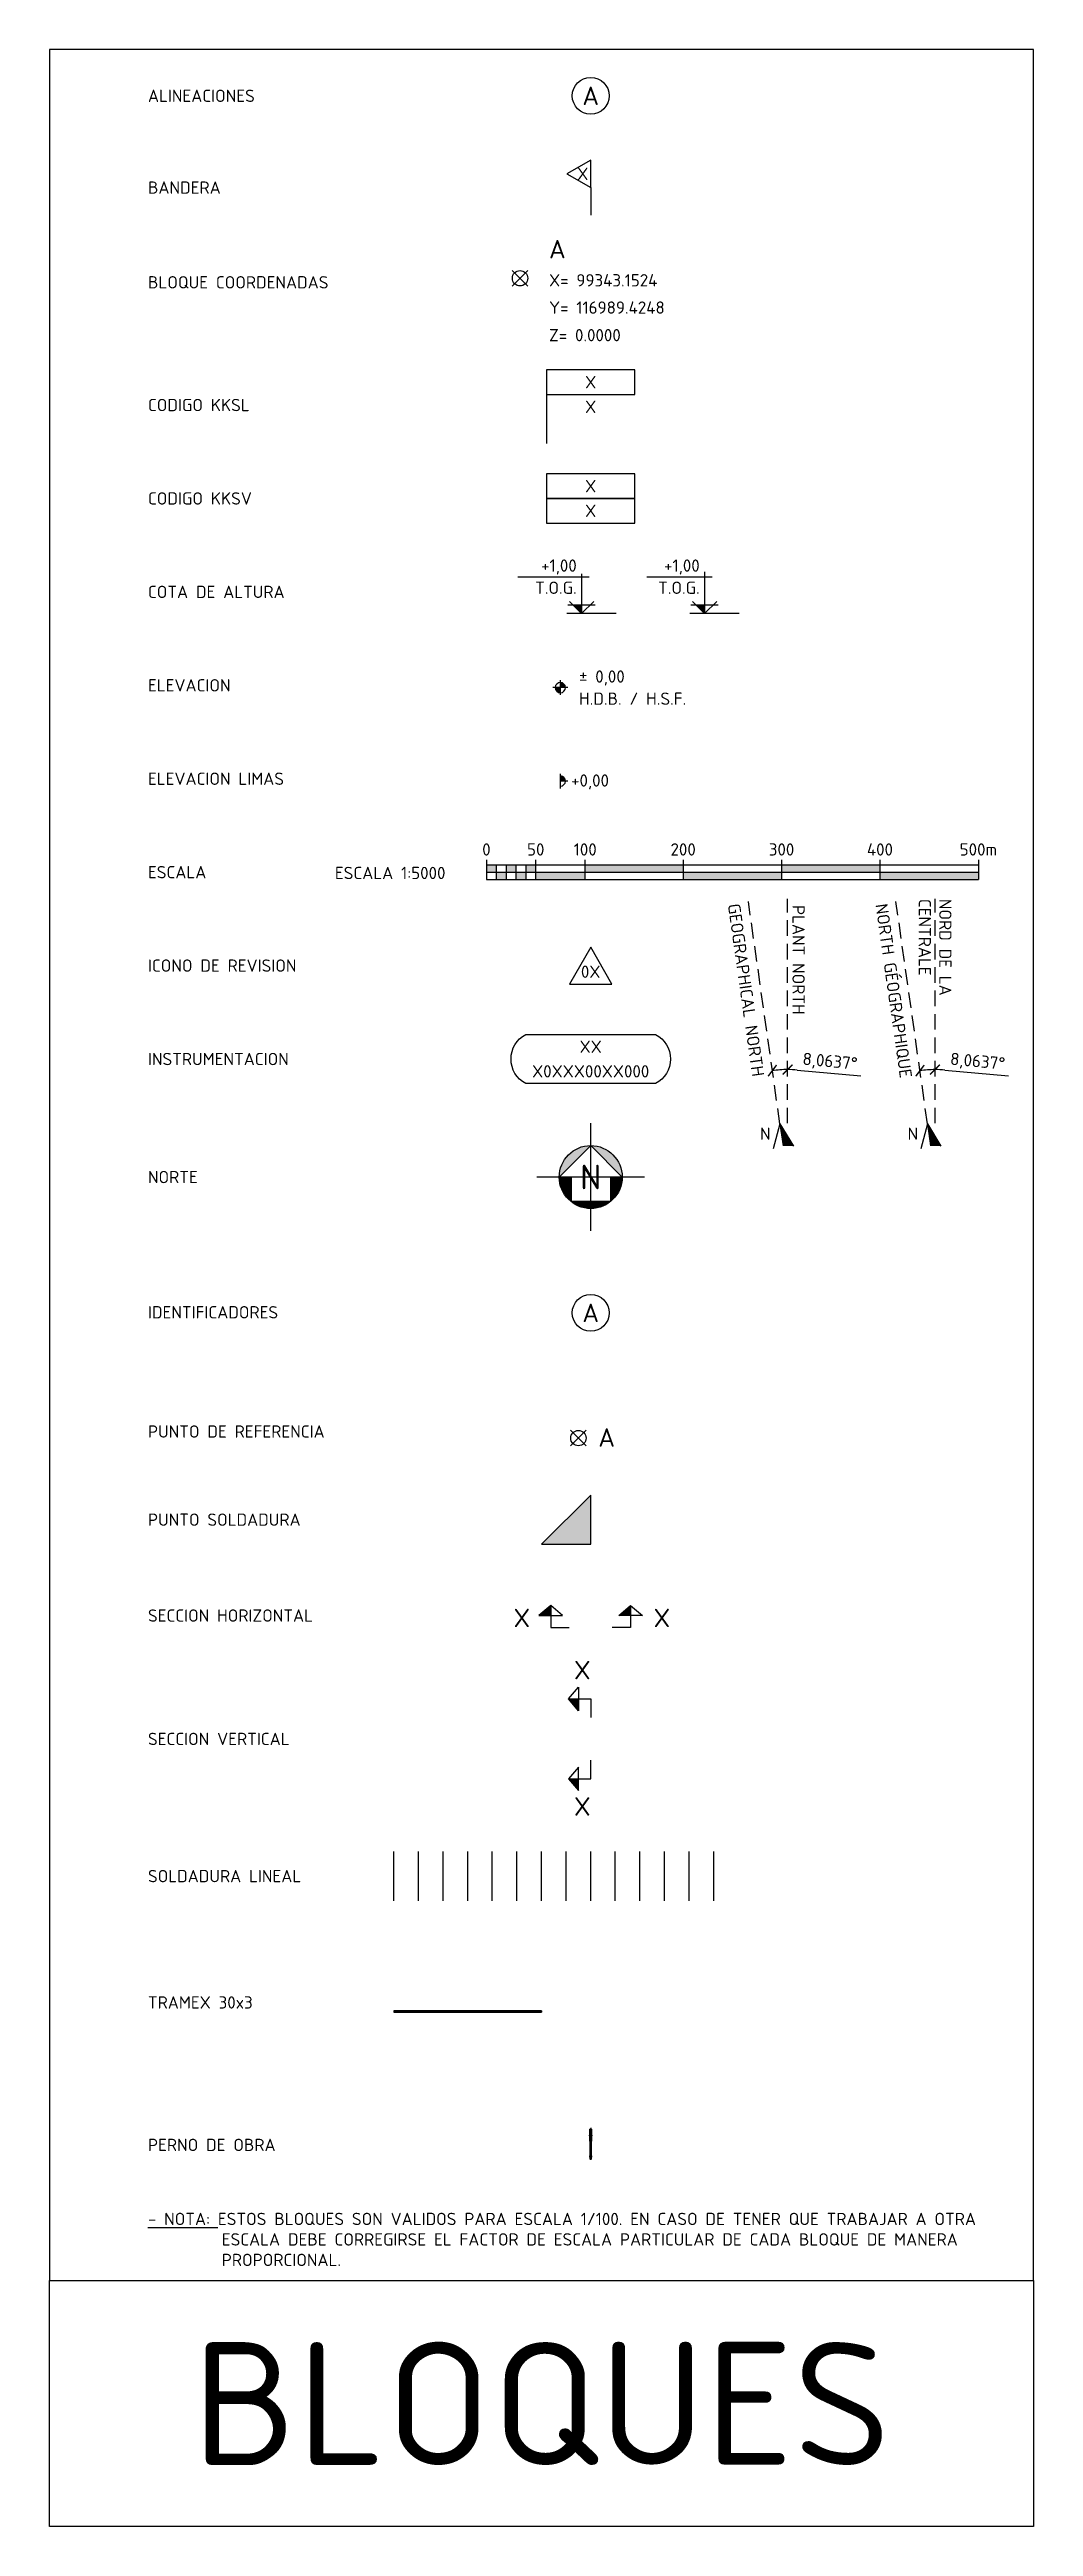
# Model space of a CAD drawing. Header units: millimetres. Extents: x 9508 to 4213564, y -7782 to 156074.
# Drawn here: x 89780 to 109780, y 71269 to 121641 of the extents above; entities that cross this region are included whole.
import ezdxf
from ezdxf.enums import TextEntityAlignment as Align

# ---------------------------------------------------------------- set-up
doc = ezdxf.new("R2010")
doc.units = ezdxf.units.MM
doc.set_wipeout_variables(frame=1)
doc.header["$PDMODE"] = 2
doc.header["$PDSIZE"] = 2
doc.linetypes.add('LÍNEAS_OCULTAS2', pattern=[4.7625, 3.175, -1.5875])
doc.linetypes.add('TRAZO_Y_PUNTO2', pattern=[12.7, 6.35, -3.175, 0, -3.175])
for name, color, linetype in [('ALINEACIONES', 30, 'Continuous'), ('CAJETIN', 7, 'Continuous'), ('COTAS', 2, 'Continuous'), ('GEOMETRIA', 2, 'Continuous'), ('IDENTIFICADORES', 1, 'Continuous'), ('NORTE', 30, 'Continuous'), ('OCULTAS', 1, 'LÍNEAS_OCULTAS2'), ('PERNOS', 2, 'Continuous'), ('SOLDADURA', 1, 'Continuous'), ('TEXTO', 30, 'Continuous'), ('TRAMEX', 1, 'Continuous')]:
    doc.layers.add(name, color=color, linetype=linetype)
doc.layers.add('REVISION', color=1, linetype='Continuous', true_color=0xff0000)
doc.styles.add('ISOCPEUR', font='isocpeur.ttf')
doc.styles.add('TEX_1-1', font='isocpeur.ttf', dxfattribs={"height": 2})
doc.styles.add('TEX_1-100', font='isocpeur.ttf', dxfattribs={"height": 200})
doc.styles.add('TEX_1-1000', font='isocpeur.ttf', dxfattribs={"height": 2000})
doc.styles.add('TEX_1-4', font='isocpeur.ttf', dxfattribs={"height": 8})
doc.styles.add('TEXTO_CAJETIN', font='isocpeur.ttf')
doc.styles.add('TEXTO_COTAS', font='isocpeur.ttf')
doc.styles.add('VDM_TEX_1-1', font='isocpeur.ttf', dxfattribs={"height": 2.5})
doc.dimstyles.new('ESC_1-1', dxfattribs={"dimtxt": 2, "dimasz": 2, "dimexe": 1.25, "dimexo": 1, "dimtad": 1, "dimdec": 0, "dimtxsty": 'TEXTO_COTAS', "dimblk": 'ARCHTICK', "dimcen": 2.5, "dimdle": 1.25, "dimclrt": 7, "dimadec": 0, "dimazin": 0, "dimtfac": 1, "dimtdec": 0, "dimtmove": 0, "dimatfit": 3, "dimldrblk": 'ARCHTICK', "dimfxl": 1.25, "dimarcsym": 0})

msp = doc.modelspace()

# ---------------------------------------------------------------- texts
at = {"layer": 'TEXTO'}
for s, insert, char_height, width, attachment_point, style in [('ALINEACIONES', (91780.1, 120825), 250, 6413.103, 1, 'TEX_1-100'), ('BANDERA', (91780.1, 118958.7), 250, 6413.103, 1, 'TEX_1-100'), ('BLOQUE COORDENADAS', (91780.1, 117032.4), 250, 6413.103, 1, 'TEX_1-100'), ('CODIGO KKSL', (91780.1, 114536.6), 250, 6413.103, 1, 'TEX_1-100'), ('CODIGO KKSV', (91780.1, 112636.6), 250, 6413.103, 1, 'TEX_1-100'), ('COTA DE ALTURA', (91780.1, 110736.6), 250, 6413.103, 1, 'TEX_1-100'), ('ELEVACION', (91780.1, 108836.6), 250, 1963.929, 1, 'TEX_1-100'), ('ELEVACION LIMAS', (91780.1, 106936.6), 250, 3136.644, 1, 'TEX_1-100'), ('ESCALA', (91780.1, 105036.4), 250, 6413.103, 1, 'TEX_1-100'), ('ICONO DE REVISION', (91780.1, 103136.6), 250, 6413.103, 1, 'TEX_1-100'), ('INSTRUMENTACION', (91780.1, 101236.6), 250, 6413.103, 1, 'TEX_1-100'), ('NORTE', (91780.1, 98836.6), 250, 6413.103, 1, 'TEX_1-100'), ('IDENTIFICADORES', (91780.1, 96086.6), 250, 6413.103, 1, 'TEX_1-100'), ('PUNTO DE REFERENCIA', (91780.1, 93661.6), 250, 6413.103, 1, 'TEX_1-100'), ('PUNTO SOLDADURA', (91780.1, 91868.7), 250, 6413.103, 1, 'TEX_1-100'), ('SECCION HORIZONTAL', (91780.1, 89919), 250, 6413.103, 1, 'TEX_1-100'), ('SECCION VERTICAL', (91780.1, 87409.9), 250, 6413.103, 1, 'TEX_1-100'), ('SOLDADURA LINEAL', (91780.1, 84620.1), 250, 6413.103, 1, 'TEX_1-100'), ('TRAMEX 30x3', (91780.1, 82050.6), 250, 6413.103, 1, 'TEX_1-100'), ('PERNO DE OBRA', (91780.1, 79153.8), 250, 6413.103, 1, 'TEX_1-100'), ('\\A1;\\pxi-6,l6,t1;{\\L- NOTA:} ESTOS BLOQUES SON VALIDOS PARA ESCALA 1/100. EN CASO DE TENER QUE TRABAJAR A OTRA ESCALA DEBE CORREGIRSE EL FACTOR DE ESCALA PARTICULAR DE CADA BLOQUE DE MANERA PROPORCIONAL.', (91780.1, 77648.2), 250, 17500, 1, 'TEX_1-100'), ('BLOQUES', (99780.1, 73769.2), 2500, 19701.248, 5, 'TEX_1-1000')]:
    msp.add_mtext(s, dxfattribs=dict(at, insert=insert, char_height=char_height, width=width, attachment_point=attachment_point, style=style))

# ---------------------------------------------------------------- blocks, each defined once
blk = doc.blocks.new('*U48')
blk.add_line((0, 5.59), (0, 0))
blk.add_lwpolyline([(0, 11.19), (-4.84, 8.39), (0, 5.59)], close=True)
at = {"color": 30, "style": 'TEXTO_CAJETIN'}
blk.add_attdef('BANDERA', text='', height=2.5, dxfattribs=at).set_placement((-1.61, 8.39), align=Align.MIDDLE_CENTER)
blk = doc.blocks.new('*U49')
blk.add_line((0, 10), (0, 0))
blk.add_lwpolyline([(0, 10), (18, 10), (18, 15), (0, 15)], close=True)
at = {"color": 30, "style": 'TEX_1-1'}
for tag, p in [('LINEA1', (9, 12.5)), ('LINEA2', (9, 7.5))]:
    blk.add_attdef(tag, text='', height=2.5, dxfattribs=at).set_placement(p, align=Align.MIDDLE)
blk = doc.blocks.new('CODIGO KKSV')
for points in [[(-9, 0), (9, 0), (9, 5), (-9, 5)], [(-9, -5), (9, -5), (9, 0), (-9, 0)]]:
    blk.add_lwpolyline(points, close=True)
at = {"color": 30, "style": 'TEX_1-1'}
for tag, p in [('LINEA1', (0, 2.5)), ('LINEA2', (0, -2.5))]:
    blk.add_attdef(tag, text='', height=2.5, dxfattribs=at).set_placement(p, align=Align.MIDDLE)
blk = doc.blocks.new('*U233')
h = blk.add_hatch(color=256)
h.paths.add_polyline_path([(1.98, 1.5), (1.98, 3), (-0.01, 3), (-0.01, 1.5)])
h.paths.add_polyline_path([(3.98, 0), (3.98, 1.5), (1.98, 1.5), (1.98, 0)])
h.paths.add_polyline_path([(5.98, 1.5), (5.98, 3), (3.98, 3), (3.98, 1.5)])
h.paths.add_polyline_path([(7.98, 0), (7.98, 1.5), (5.98, 1.5), (5.98, 0)])
h.paths.add_polyline_path([(9.98, 1.5), (9.98, 3), (7.98, 3), (7.98, 1.5)])
h.paths.add_polyline_path([(19.98, 0), (19.98, 1.5), (9.98, 1.5), (9.98, 0)])
h.paths.add_polyline_path([(19.98, 3), (19.98, 1.5), (19.99, 1.5), (29.99, 1.5), (39.98, 1.5), (39.98, 3)])
h.paths.add_polyline_path([(39.98, 1.5), (39.98, 0), (59.98, 0), (59.98, 1.5)])
h.paths.add_polyline_path([(79.98, 1.5), (79.98, 3), (59.98, 3), (59.98, 1.5), (59.99, 1.5)])
h.paths.add_polyline_path([(79.98, 1.5), (79.98, 0), (99.99, 0), (99.99, 1.5)])
for p, q in [((-0.01, 4), (-0.01, 0)), ((-0.01, 3.51), (-0.01, 1.5)), ((-0.01, 3), (99.99, 3)), ((-0.01, 1.5), (19.99, 1.5)), ((-0.01, 0), (39.98, 0)), ((1.98, 3), (1.98, 0)), ((3.98, 3), (3.98, 0)), ((5.98, 3), (5.98, 0)), ((7.98, 3), (7.98, 0)), ((9.98, 4), (9.98, 0)), ((19.98, 4), (19.98, 0)), ((19.99, 1.5), (29.99, 1.5)), ((29.99, 1.5), (39.99, 1.5)), ((39.98, 4), (39.98, 0)), ((39.98, 3.51), (39.98, 0)), ((39.99, 1.5), (39.98, 1.5)), ((39.98, 1.5), (99.99, 1.5)), ((39.98, 0), (99.99, 0)), ((59.98, 4), (59.98, 0)), ((59.98, 3.51), (59.98, 0)), ((59.99, 1.5), (59.98, 1.5)), ((79.98, 4), (79.98, 0)), ((79.98, 3.51), (79.98, 0)), ((79.99, 1.5), (79.98, 1.5)), ((99.99, 4), (99.99, 0))]:
    blk.add_line(p, q)
at = {"char_height": 2.5}
for s, insert, width, attachment_point, style in [('0', (-0.01, 6.12), 4.9391, 5, 'TEXTO_COTAS'), ('50', (10.01, 6.12), 5.5676, 5, 'TEXTO_COTAS'), ('100', (20.07, 6.12), 5.5676, 5, 'TEXTO_COTAS'), ('200', (39.98, 6.12), 5.5676, 5, 'TEXTO_COTAS'), ('300', (59.98, 6.12), 5.5676, 5, 'TEXTO_COTAS'), ('400', (79.98, 6.12), 5.5676, 5, 'TEXTO_COTAS'), ('500m', (99.99, 6.12), 5.5676, 5, 'TEXTO_COTAS'), ('ESCALA 1:5000', (-30.82, 2.59), 28.8609, 1, 'TEXTO_CAJETIN')]:
    blk.add_mtext(s, dxfattribs=dict(at, insert=insert, width=width, attachment_point=attachment_point, style=style))
blk = doc.blocks.new('ICONO DE REVISION')
blk.add_lwpolyline([(0, 7.5), (-4.33, 0), (4.33, 0)], close=True)
at = {"style": 'TEX_1-1'}
blk.add_attdef('REVISION_Nº', text='', height=2.5, dxfattribs=at).set_placement((0, 2.5), align=Align.MIDDLE_CENTER)
blk = doc.blocks.new('*U50')
blk.add_lwpolyline([(-13.2, 10), (13.2, 10, -0.6), (13.2, 0), (-13.2, 0, -0.6)], format="xyb", close=True)
at = {"color": 30, "style": 'TEX_1-1'}
for tag, p in [('TIPO', (0, 7.5)), ('KKS', (0, 2.5))]:
    blk.add_attdef(tag, text='', height=2.5, dxfattribs=at).set_placement(p, align=Align.MIDDLE_CENTER)
blk = doc.blocks.new('NORTE')
for points in [[(-12.8, 0), (0, 12.8, 0.414214)], [(0, 12.8), (12.8, 0, 0.414214)], [(-8, 0), (-12.8, 0, 0.227735), (-8, -10)], [(12.8, 0), (8, 0), (8, -10, 0.227735)], [(0, -12.8), (0, -10), (-8, -10, 0.170404)], [(8, -10), (0, -10), (0, -12.8, 0.170404)]]:
    blk.add_hatch(color=256).paths.add_polyline_path(points)
for p, q in [((0, -21.9), (0, 21.9)), ((-12.8, 0), (0, 12.8)), ((0, 12.8), (12.8, 0)), ((21.9, 0), (-21.9, 0)), ((-12.8, 0), (-8, 0)), ((-8, 0), (-8, -10)), ((12.8, 0), (8, 0)), ((8, 0), (8, -10)), ((8, -10), (-8, -10))]:
    blk.add_line(p, q)
blk.add_circle((0, 0), 12.8)
at = {"style": 'TEX_1-4'}
blk.add_text('N', height=10, dxfattribs=at).set_placement((0, 0), align=Align.MIDDLE)
blk = doc.blocks.new('PUNTO SOLDADURA')
at = {"layer": 'SOLDADURA'}
blk.add_hatch(color=256, dxfattribs=at).paths.add_polyline_path([(0, 0), (0, 10), (-10, 0)])
for p, q in [((0, 10), (-10, 0)), ((0, 0), (0, 10)), ((-10, 0), (0, 0))]:
    blk.add_line(p, q, dxfattribs=at)
blk = doc.blocks.new('*U52')
for points in [[(-4.53, 12.47), (-2.46, 10.08), (-2.46, 12.47)], [(-4.53, -3.78), (-2.46, -6.17), (-2.46, -3.78)]]:
    blk.add_hatch(color=256).paths.add_polyline_path(points)
for p, q in [((-4.53, 12.47), (0, 12.47)), ((0, 12.47), (0, 8.69)), ((0, -3.78), (0, 0)), ((-4.53, -3.78), (0, -3.78))]:
    blk.add_line(p, q)
for points in [[(-4.53, 12.47), (-2.46, 14.86), (-2.46, 10.08)], [(-4.53, -3.78), (-2.46, -6.17), (-2.46, -1.38)]]:
    blk.add_lwpolyline(points, close=True)
at = {"color": 30, "style": 'TEX_1-1'}
for tag, p in [('SEC2', (-1.7, 18.35)), ('SEC1', (-1.7, -9.38))]:
    blk.add_attdef(tag, text='', height=3.75, dxfattribs=at).set_placement(p, align=Align.MIDDLE)
blk = doc.blocks.new('*U12')
at = {"layer": 'SOLDADURA'}
for p, q in [((0, 0), (0, 10)), ((5, 0), (5, 10)), ((10, 0), (10, 10)), ((15, 0), (15, 10)), ((20, 0), (20, 10)), ((25, 0), (25, 10)), ((30, 0), (30, 10)), ((35, 0), (35, 10)), ((40, 0), (40, 10)), ((45, 0), (45, 10)), ((50, 0), (50, 10)), ((55, 0), (55, 10)), ((60, 0), (60, 10)), ((65, 0), (65, 10))]:
    blk.add_line(p, q, dxfattribs=at)
blk = doc.blocks.new('*U51')
for points in [[(-3.78, 4.53), (-6.17, 2.46), (-3.78, 2.46)], [(12.47, 4.53), (10.08, 2.46), (12.47, 2.46)]]:
    blk.add_hatch(color=256).paths.add_polyline_path(points)
for p, q in [((-3.78, 4.53), (-3.78, 0)), ((-3.78, 0), (0, 0)), ((12.47, 0), (8.69, 0)), ((12.47, 4.53), (12.47, 0))]:
    blk.add_line(p, q)
for points in [[(-3.78, 4.53), (-6.17, 2.46), (-1.38, 2.46)], [(12.47, 4.53), (14.86, 2.46), (10.08, 2.46)]]:
    blk.add_lwpolyline(points, close=True)
at = {"color": 30, "style": 'TEX_1-1'}
for tag, p in [('SEC1', (-9.65, 1.97)), ('SEC2', (18.82, 1.97))]:
    blk.add_attdef(tag, text='', height=3.75, dxfattribs=at).set_placement(p, align=Align.MIDDLE)
blk = doc.blocks.new('ELEVACION LIMAS')
blk.add_hatch(color=256).paths.add_polyline_path([(0, 104), (0, 0), (104, 0, 0.414214)])
for p, q in [((0, -150), (0, 150)), ((150, 0), (0, 0))]:
    blk.add_line(p, q)
blk.add_arc((0, 0), 104, 270, 90)
at = {"color": 30, "style": 'TEX_1-1'}
blk.add_attdef('ELEVACION', (396, -114), '', height=250, dxfattribs=at)
blk = doc.blocks.new('PUNTO DE REFERENCIA')
for p, q in [((1.59, -1.59), (-1.59, 1.59)), ((1.59, 1.59), (-1.59, -1.59))]:
    blk.add_line(p, q)
blk.add_circle((0, 0), 1.56)
at = {"color": 30, "style": 'TEX_1-1'}
blk.add_attdef('PUNTO_DE_REFERENCIA', (1.91, -5.76), '', height=3.75, dxfattribs=at)
blk = doc.blocks.new('*U562')
at = {"color": 0, "linetype": 'ByBlock'}
blk.add_lwpolyline([(0, 0), (3000, 0), (3000, 30), (0, 30)], close=True, dxfattribs=at)
at = {"color": 30, "flags": 128}
for points in [[(0, 0), (3, 0), (3, 30), (0, 30)], [(30, 0), (33, 0), (33, 30), (30, 30)], [(60, 0), (63, 0), (63, 30), (60, 30)], [(90, 0), (93, 0), (93, 30), (90, 30)], [(120, 0), (123, 0), (123, 30), (120, 30)], [(150, 0), (153, 0), (153, 30), (150, 30)], [(180, 0), (183, 0), (183, 30), (180, 30)], [(210, 0), (213, 0), (213, 30), (210, 30)], [(240, 0), (243, 0), (243, 30), (240, 30)], [(270, 0), (273, 0), (273, 30), (270, 30)], [(300, 0), (303, 0), (303, 30), (300, 30)], [(330, 0), (333, 0), (333, 30), (330, 30)], [(360, 0), (363, 0), (363, 30), (360, 30)], [(390, 0), (393, 0), (393, 30), (390, 30)], [(420, 0), (423, 0), (423, 30), (420, 30)], [(450, 0), (453, 0), (453, 30), (450, 30)], [(480, 0), (483, 0), (483, 30), (480, 30)], [(510, 0), (513, 0), (513, 30), (510, 30)], [(540, 0), (543, 0), (543, 30), (540, 30)], [(570, 0), (573, 0), (573, 30), (570, 30)], [(600, 0), (603, 0), (603, 30), (600, 30)], [(630, 0), (633, 0), (633, 30), (630, 30)], [(660, 0), (663, 0), (663, 30), (660, 30)], [(690, 0), (693, 0), (693, 30), (690, 30)], [(720, 0), (723, 0), (723, 30), (720, 30)], [(750, 0), (753, 0), (753, 30), (750, 30)], [(780, 0), (783, 0), (783, 30), (780, 30)], [(810, 0), (813, 0), (813, 30), (810, 30)], [(840, 0), (843, 0), (843, 30), (840, 30)], [(870, 0), (873, 0), (873, 30), (870, 30)], [(900, 0), (903, 0), (903, 30), (900, 30)], [(930, 0), (933, 0), (933, 30), (930, 30)], [(960, 0), (963, 0), (963, 30), (960, 30)], [(990, 0), (993, 0), (993, 30), (990, 30)], [(1020, 0), (1023, 0), (1023, 30), (1020, 30)], [(1050, 0), (1053, 0), (1053, 30), (1050, 30)], [(1080, 0), (1083, 0), (1083, 30), (1080, 30)], [(1110, 0), (1113, 0), (1113, 30), (1110, 30)], [(1140, 0), (1143, 0), (1143, 30), (1140, 30)], [(1170, 0), (1173, 0), (1173, 30), (1170, 30)], [(1200, 0), (1203, 0), (1203, 30), (1200, 30)], [(1230, 0), (1233, 0), (1233, 30), (1230, 30)], [(1260, 0), (1263, 0), (1263, 30), (1260, 30)], [(1290, 0), (1293, 0), (1293, 30), (1290, 30)], [(1320, 0), (1323, 0), (1323, 30), (1320, 30)], [(1350, 0), (1353, 0), (1353, 30), (1350, 30)], [(1380, 0), (1383, 0), (1383, 30), (1380, 30)], [(1410, 0), (1413, 0), (1413, 30), (1410, 30)], [(1440, 0), (1443, 0), (1443, 30), (1440, 30)], [(1470, 0), (1473, 0), (1473, 30), (1470, 30)], [(1500, 0), (1503, 0), (1503, 30), (1500, 30)], [(1530, 0), (1533, 0), (1533, 30), (1530, 30)], [(1560, 0), (1563, 0), (1563, 30), (1560, 30)], [(1590, 0), (1593, 0), (1593, 30), (1590, 30)], [(1620, 0), (1623, 0), (1623, 30), (1620, 30)], [(1650, 0), (1653, 0), (1653, 30), (1650, 30)], [(1680, 0), (1683, 0), (1683, 30), (1680, 30)], [(1710, 0), (1713, 0), (1713, 30), (1710, 30)], [(1740, 0), (1743, 0), (1743, 30), (1740, 30)], [(1770, 0), (1773, 0), (1773, 30), (1770, 30)], [(1800, 0), (1803, 0), (1803, 30), (1800, 30)], [(1830, 0), (1833, 0), (1833, 30), (1830, 30)], [(1860, 0), (1863, 0), (1863, 30), (1860, 30)], [(1890, 0), (1893, 0), (1893, 30), (1890, 30)], [(1920, 0), (1923, 0), (1923, 30), (1920, 30)], [(1950, 0), (1953, 0), (1953, 30), (1950, 30)], [(1980, 0), (1983, 0), (1983, 30), (1980, 30)], [(2010, 0), (2013, 0), (2013, 30), (2010, 30)], [(2040, 0), (2043, 0), (2043, 30), (2040, 30)], [(2070, 0), (2073, 0), (2073, 30), (2070, 30)], [(2100, 0), (2103, 0), (2103, 30), (2100, 30)], [(2130, 0), (2133, 0), (2133, 30), (2130, 30)], [(2160, 0), (2163, 0), (2163, 30), (2160, 30)], [(2190, 0), (2193, 0), (2193, 30), (2190, 30)], [(2220, 0), (2223, 0), (2223, 30), (2220, 30)], [(2250, 0), (2253, 0), (2253, 30), (2250, 30)], [(2280, 0), (2283, 0), (2283, 30), (2280, 30)], [(2310, 0), (2313, 0), (2313, 30), (2310, 30)], [(2340, 0), (2343, 0), (2343, 30), (2340, 30)], [(2370, 0), (2373, 0), (2373, 30), (2370, 30)], [(2400, 0), (2403, 0), (2403, 30), (2400, 30)], [(2430, 0), (2433, 0), (2433, 30), (2430, 30)], [(2460, 0), (2463, 0), (2463, 30), (2460, 30)], [(2490, 0), (2493, 0), (2493, 30), (2490, 30)], [(2520, 0), (2523, 0), (2523, 30), (2520, 30)], [(2550, 0), (2553, 0), (2553, 30), (2550, 30)], [(2580, 0), (2583, 0), (2583, 30), (2580, 30)], [(2610, 0), (2613, 0), (2613, 30), (2610, 30)], [(2640, 0), (2643, 0), (2643, 30), (2640, 30)], [(2670, 0), (2673, 0), (2673, 30), (2670, 30)], [(2700, 0), (2703, 0), (2703, 30), (2700, 30)], [(2730, 0), (2733, 0), (2733, 30), (2730, 30)], [(2760, 0), (2763, 0), (2763, 30), (2760, 30)], [(2790, 0), (2793, 0), (2793, 30), (2790, 30)], [(2820, 0), (2823, 0), (2823, 30), (2820, 30)], [(2850, 0), (2853, 0), (2853, 30), (2850, 30)], [(2880, 0), (2883, 0), (2883, 30), (2880, 30)], [(2910, 0), (2913, 0), (2913, 30), (2910, 30)], [(2940, 0), (2943, 0), (2943, 30), (2940, 30)], [(2970, 0), (2973, 0), (2973, 30), (2970, 30)], [(3000, 0), (3003, 0), (3003, 30), (3000, 30)]]:
    blk.add_lwpolyline(points, close=True, dxfattribs=at)
blk = doc.blocks.new('*U47')
blk.add_hatch(color=256).paths.add_polyline_path([(0, 0), (0, 1.76), (-1.76, 1.76)])
at = {"color": 0, "linetype": 'ByBlock'}
for points in [[(-13, 7.5), (1.52, 7.5)], [(0, 8.11), (0, 0)], [(7, 0), (-3, 0)], [(-2.78, 1.76), (2.78, 1.76)], [(0, 0), (-2.48, 2.48)], [(0, 0), (2.48, 2.48)]]:
    blk.add_lwpolyline(points, dxfattribs=at)
at = {"color": 30, "style": 'TEX_1-1'}
blk.add_attdef('ALTURA', text='', height=2.5, dxfattribs=at).set_placement((-1, 7.76), align=Align.BOTTOM_RIGHT)
blk.add_attdef('TIPO', text='', height=2.5, dxfattribs=at).set_placement((-1, 6.5), align=Align.TOP_RIGHT)
blk = doc.blocks.new('IDENTIFICADOR')
at = {"color": 1, "linetype": 'Continuous'}
blk.add_circle((0, 0), 3.75, dxfattribs=at)
at = {"color": 30, "style": 'TEX_1-1'}
blk.add_attdef('ALINEACIÓN', text='', height=3.75, dxfattribs=at).set_placement((0, 0), align=Align.MIDDLE)
blk = doc.blocks.new('*U53')
at = {"linetype": 'ByBlock'}
for points in [[(-0.5, -16.2), (-0.7, -16.2), (-0.5, -16)], [(-0.5, -18.3), (-0.7, -18.3), (-0.5, -18.5)], [(0.5, -16.2), (0.5, -16), (0.7, -16.2)], [(0.5, -18.3), (0.5, -18.5), (0.7, -18.3)]]:
    blk.add_hatch(color=0, dxfattribs=at).paths.add_polyline_path(points)
at = {"color": 1, "linetype": 'LÍNEAS_OCULTAS2'}
for p, q in [((-0.5, 9.9), (0.5, 9.9)), ((-0.4, 10), (-0.4, -2)), ((0.4, 10), (0.4, -2))]:
    blk.add_line(p, q, dxfattribs=at)
for p, q in [((-0.5, 7.4), (-0.5, 8)), ((-0.5, 6.6), (-0.5, 7.2)), ((-0.5, 2.8), (-0.5, 3.4)), ((0.5, 7.4), (0.5, 8)), ((0.5, 6.6), (0.5, 7.2)), ((0.5, 2.8), (0.5, 3.4)), ((-0.5, -16.3), (-0.5, -16.9)), ((-0.5, -18.2), (-0.5, -17.6)), ((0.5, -16.3), (0.5, -16.9)), ((0.5, -18.2), (0.5, -17.6))]:
    blk.add_line(p, q)
at = {"color": 9, "linetype": 'TRAZO_Y_PUNTO2'}
blk.add_line((0, 11.5), (0, -21.5), dxfattribs=at)
at = {"color": 0, "linetype": 'ByBlock'}
for p, q in [((-0.7, -16.2), (-0.5, -16)), ((-0.7, -18.3), (-0.5, -18.5)), ((-0.5, -16), (-0.5, -16.2)), ((-0.5, -18.5), (-0.5, -18.3)), ((0.5, -16.2), (0.5, -16)), ((0.5, -16), (0.7, -16.2)), ((0.5, -18.3), (0.5, -18.5)), ((0.5, -18.5), (0.7, -18.3))]:
    blk.add_line(p, q, dxfattribs=at)
at = {"color": 0, "linetype": 'ByBlock', "lineweight": 40}
blk.add_line((-0.5, -19.9), (0.5, -19.9), dxfattribs=at)
at = {"color": 0, "linetype": 'ByBlock'}
for points in [[(-1.2, 6), (1.2, 6), (1.2, 6.5), (-1.2, 6.5)], [(-1.2, 4), (1.2, 4), (1.2, 3.5), (-1.2, 3.5)], [(-1.2, -17.5), (1.2, -17.5), (1.2, -17), (-1.2, -17)]]:
    blk.add_lwpolyline(points, close=True, dxfattribs=at)
for points in [[(0.9, 7.4, -0.354734), (0.5, 7.4, -0.177367), (-0.5, 7.4, -0.354734), (-0.9, 7.4), (-0.9, 8, -0.354734), (-0.5, 8, -0.177367), (0.5, 8, -0.354734), (0.9, 8)], [(0.9, 6.6, -0.354734), (0.5, 6.6, -0.177367), (-0.5, 6.6, -0.354734), (-0.9, 6.6), (-0.9, 7.2, -0.354734), (-0.5, 7.2, -0.177367), (0.5, 7.2, -0.354734), (0.9, 7.2)], [(0.9, 2.8, -0.354734), (0.5, 2.8, -0.177367), (-0.5, 2.8, -0.354734), (-0.9, 2.8), (-0.9, 3.4, -0.354734), (-0.5, 3.4, -0.177367), (0.5, 3.4, -0.354734), (0.9, 3.4)], [(0.9, -16.3, 0.354734), (0.5, -16.3, 0.177367), (-0.5, -16.3, 0.354734), (-0.9, -16.3), (-0.9, -16.9, 0.354734), (-0.5, -16.9, 0.177367), (0.5, -16.9, 0.354734), (0.9, -16.9)], [(0.9, -18.2, -0.354734), (0.5, -18.2, -0.177367), (-0.5, -18.2, -0.354734), (-0.9, -18.2), (-0.9, -17.6, -0.354734), (-0.5, -17.6, -0.177367), (0.5, -17.6, -0.354734), (0.9, -17.6)]]:
    blk.add_lwpolyline(points, format="xyb", close=True)
for points in [[(-0.7, 8.1), (0.7, 8.1)], [(-0.7, 7.3), (0.7, 7.3)], [(-0.7, 7.3), (0.7, 7.3)], [(-0.7, 6.5), (0.7, 6.5)], [(-0.7, 3.5), (0.7, 3.5)], [(-0.7, 2.7), (0.7, 2.7)], [(-0.7, -16.2), (0.7, -16.2)], [(-0.7, -17), (0.7, -17)], [(-0.7, -17.5), (0.7, -17.5)], [(-0.7, -18.3), (0.7, -18.3)]]:
    blk.add_lwpolyline(points)
at = {"color": 0, "linetype": 'ByBlock', "lineweight": 40}
blk.add_lwpolyline([(-0.5, -2), (-0.5, 9.9), (-0.5, 9.9), (-0.4, 10), (0.4, 10), (0.5, 9.9), (0.5, -2)], dxfattribs=at)
blk.add_lwpolyline([(-0.5, -2), (-0.5, -19.9), (-0.4, -20), (0.4, -20), (0.5, -19.9), (0.5, -2)], close=True, dxfattribs=at)
blk = doc.blocks.new('ALINEACION')
blk.add_circle((0, 0), 3.75)
at = {"style": 'TEX_1-1'}
blk.add_attdef('ALINEACIÓN', text='', height=3.75, dxfattribs=at).set_placement((0, 0), align=Align.MIDDLE)
blk = doc.blocks.new('_ArchTick')
at = {"color": 0, "linetype": 'ByBlock', "const_width": 0.15}
blk.add_lwpolyline([(-0.5, -0.5), (0.5, 0.5)], dxfattribs=at)
blk = doc.blocks.new('*D44')
at = {"layer": 'COTAS', "color": 0, "lineweight": -2, "transparency": 16777216}
blk.add_line((2, 21.76), (14.9, 20.58), dxfattribs=at)
for start, end in [(90, 98.0637), (84.7548, 90)]:
    blk.add_arc((0, 0), 21.85, start, end, dxfattribs=at)
at = {"layer": 'Defpoints', "color": 0, "transparency": 16777216}
for p in [(-7.94, 56.01), (0, 56.57), (-2.05, 21.76), (-1.53, 10.82), (0, 10.93)]:
    blk.add_point(p, dxfattribs=at)
at = {"layer": 'COTAS', "color": 0, "lineweight": -2, "transparency": 16777216, "xscale": 2, "yscale": 2, "zscale": 2, "rotation": 188.0636999999958}
blk.add_blockref('_ArchTick', (-3.07, 21.64), dxfattribs=at)
at = {"layer": 'COTAS', "color": 0, "lineweight": -2, "transparency": 16777216, "xscale": 2, "yscale": 2, "zscale": 2}
blk.add_blockref('_ArchTick', (0, 21.85), dxfattribs=at)
at = {"layer": 'COTAS', "color": 2, "transparency": 16777216, "insert": (8.64, 23.29), "char_height": 2.5, "attachment_point": 5, "rotation": 354.7548, "style": 'TEXTO_COTAS'}
blk.add_mtext('8,0637°', dxfattribs=at)
blk = doc.blocks.new('COORDENADAS')
for p, q in [((1.59, -1.59), (-1.59, 1.59)), ((1.59, 1.59), (-1.59, -1.59))]:
    blk.add_line(p, q)
blk.add_circle((0, 0), 1.56)
at = {"color": 30, "style": 'TEX_1-1'}
for tag, p, height in [('PUNTO_DE_REFERENCIA', (5.91, 4.06), 3.75), ('X', (5.91, -1.66), 2.5), ('Y', (5.91, -7.21), 2.5), ('Z', (5.91, -12.82), 2.5)]:
    blk.add_attdef(tag, p, '', height=height, dxfattribs=at)
blk = doc.blocks.new('*D45')
at = {"layer": 'COTAS', "color": 0, "lineweight": -2, "transparency": 16777216}
blk.add_line((107782.07, 98733.35), (107794.97, 98732.16), dxfattribs=at)
for start, end in [(90, 98.0637), (84.7548, 90)]:
    blk.add_arc((107780.07, 98711.58), 21.85, start, end, dxfattribs=at)
at = {"layer": 'Defpoints', "color": 0, "transparency": 16777216}
for p in [(107772.14, 98767.6), (107780.07, 98768.16), (107778.03, 98733.34), (107778.54, 98722.4), (107780.07, 98722.51)]:
    blk.add_point(p, dxfattribs=at)
at = {"layer": 'COTAS', "color": 0, "lineweight": -2, "transparency": 16777216, "xscale": 2, "yscale": 2, "zscale": 2}
for p, rotation in [((107777.01, 98733.22), 188.063699999994), ((107780.07, 98733.44), 359.999999999999)]:
    blk.add_blockref('_ArchTick', p, dxfattribs=dict(at, rotation=rotation))
at = {"layer": 'COTAS', "color": 2, "transparency": 16777216, "insert": (107788.72, 98734.87), "char_height": 2.5, "attachment_point": 5, "rotation": 354.7548, "style": 'TEXTO_COTAS'}
blk.add_mtext('8,0637°', dxfattribs=at)
blk = doc.blocks.new('*U231')
at = {"linetype": 'ByBlock'}
for points in [[(0, 0), (-1.04, 0, 0.414214), (0, -1.04)], [(0, 1.04), (0, 0), (1.04, 0, 0.414214)]]:
    blk.add_hatch(color=0, dxfattribs=at).paths.add_polyline_path(points)
at = {"color": 0, "linetype": 'ByBlock'}
for p, q in [((1.5, 0), (-1.5, 0)), ((0, 0), (0, 1.5)), ((0, -1.5), (0, 0))]:
    blk.add_line(p, q, dxfattribs=at)
for start, end in [(0, 180), (180, 0)]:
    blk.add_arc((0, 0), 1.04, start, end, dxfattribs=at)
at = {"color": 7, "style": 'VDM_TEX_1-1'}
blk.add_attdef('ALTURA', text='', height=2.5, dxfattribs=at).set_placement((3.8, 0.26), align=Align.BOTTOM_CENTER)
blk.add_attdef('TIPO', text='', height=2.5, dxfattribs=at).set_placement((3.8, -1), align=Align.TOP_CENTER)
blk = doc.blocks.new('COTA DE ALTURA WIPEOUT')
at = {"color": 0, "linetype": 'ByBlock'}
blk.add_lwpolyline([(7, 0), (-3, 0)], dxfattribs=at)
blk.add_wipeout([(-11.75, 8), (-1, 8), (-1, 11.3), (-11.75, 11.3)])
blk.add_wipeout([(-11.75, 7), (-1, 7), (-1, 3.7), (-11.75, 3.7)])
blk.add_hatch(color=256).paths.add_polyline_path([(0, 0), (0, 1.76), (-1.76, 1.76)])
for points in [[(-11.75, 7.5), (1.5, 7.5)], [(0, 8.5), (0, 0)], [(-2.78, 1.76), (2.78, 1.76)], [(0, 0), (-2.48, 2.48)], [(0, 0), (2.48, 2.48)]]:
    blk.add_lwpolyline(points, dxfattribs=at)
at = {"color": 2, "style": 'TEX_1-1'}
blk.add_attdef('ALTURA', text='', height=2.5, dxfattribs=at).set_placement((-1, 7.76), align=Align.BOTTOM_RIGHT)
blk.add_attdef('TIPO', text='', height=2.5, dxfattribs=at).set_placement((-1, 6.5), align=Align.TOP_RIGHT)
blk = doc.blocks.new('NORTE_COMPLEMENTO_EN')
at = {"layer": 'NORTE'}
h = blk.add_hatch(color=256, dxfattribs=at)
h.dxf.hatch_style = 1
edge = h.paths.add_edge_path()
edge.add_line((-1.53, 10.82), (-0.9, 6.34))
edge.add_arc((0, 0), 6.4, 79.2137, 98.0637, ccw=False)
edge.add_line((1.2, 6.29), (-1.53, 10.82))
for q in [(-2.9, 5.71), (1.2, 6.29)]:
    blk.add_line((-1.53, 10.82), q, dxfattribs=at)
blk.add_lwpolyline([(-1.53, 10.82), (-0.9, 6.34)], dxfattribs=at)
at = {"layer": 'OCULTAS'}
for p, q in [((-1.53, 10.82), (-7.94, 56.01)), ((0, 10.93), (0, 56.57))]:
    blk.add_line(p, q, dxfattribs=at)
at = {"layer": 'NORTE', "style": 'TEX_1-4'}
blk.add_text('N', height=2.5, dxfattribs=at).set_placement((-4.51, 8.81), align=Align.MIDDLE)
at = {"layer": 'TEXTO', "char_height": 2.5, "style": 'TEX_1-1'}
for s, width, insert, attachment_point, rotation in [('GEOGRAPHICAL NORTH', 41.3395, (-10.91, 55.59), 4, 278.0637), ('PLANT NORTH', 24.6336, (1, 44.17), 8, 270)]:
    blk.add_mtext_dynamic_manual_height_columns(s, width=width, gutter_width=12.5, heights=[0], dxfattribs=dict(at, insert=insert, attachment_point=attachment_point, rotation=rotation))
at = {"layer": 'COTAS'}
dim = blk.add_angular_dim_2l(base=(-2.0475, 21.7583), line1=((0, 10.9272), (0, 56.5728)), line2=((-1.5328, 10.8192), (-7.9357, 56.0135)), dimstyle='ESC_1-1', override={"dimadec": 4}, dxfattribs=at)
dim.commit()
dim.dimension.update_dxf_attribs({"geometry": '*D44', "text_midpoint": (8.6429, 23.2892)})
blk = doc.blocks.new('NORTE_COMPLEMENTO_FR')
at = {"layer": 'NORTE'}
h = blk.add_hatch(color=256, dxfattribs=at)
h.dxf.hatch_style = 1
edge = h.paths.add_edge_path()
edge.add_line((-1.53, 10.82), (-0.9, 6.34))
edge.add_arc((0, 0), 6.4, 79.2137, 98.0637, ccw=False)
edge.add_line((1.2, 6.29), (-1.53, 10.82))
for q in [(-2.9, 5.71), (1.2, 6.29)]:
    blk.add_line((-1.53, 10.82), q, dxfattribs=at)
blk.add_lwpolyline([(-1.53, 10.82), (-0.9, 6.34)], dxfattribs=at)
at = {"layer": 'OCULTAS'}
for p, q in [((-1.53, 10.82), (-7.94, 56.01)), ((0, 10.93), (0, 56.57))]:
    blk.add_line(p, q, dxfattribs=at)
at = {"layer": 'NORTE', "style": 'TEX_1-4'}
blk.add_text('N', height=2.5, dxfattribs=at).set_placement((-4.51, 8.81), align=Align.MIDDLE)
at = {"layer": 'TEXTO', "char_height": 2.5, "attachment_point": 4, "style": 'TEX_1-1'}
for s, width, insert, rotation in [('NORTH GÉOGRAPHIQUE', 4226.2277, (-10.91, 55.59), 278.0637), ('NORD DE LA CENTRALE', 21.6618, (0, 56.57), 270)]:
    blk.add_mtext_dynamic_manual_height_columns(s, width=width, gutter_width=12.5, heights=[0], dxfattribs=dict(at, insert=insert, rotation=rotation))
at = {"layer": 'COTAS'}
dim = blk.add_angular_dim_2l(base=(-2.0475, 21.7583), line1=((0, 10.9272), (0, 56.5728)), line2=((-1.5328, 10.8192), (-7.9357, 56.0135)), dimstyle='ESC_1-1', override={"dimadec": 4}, dxfattribs=at)
dim.commit()
dim.dimension.update_dxf_attribs({"geometry": '*D45', "text_midpoint": (8.6429, 23.2892), "insert": (-107780.0737, -98711.5845)})

# ---------------------------------------------------------------- linework, layer by layer
at = {"layer": 'CAJETIN'}
for points in [[(89780.1, 76269.2), (109780.1, 76269.2), (109780.1, 121640.9), (89780.1, 121640.9)], [(89780.1, 76269.2), (109780.1, 76269.2), (109780.1, 71269.2), (89780.1, 71269.2), (89780.1, 76269.2)]]:
    msp.add_lwpolyline(points, close=True, dxfattribs=at)

# ---------------------------------------------------------------- block references
at = {"layer": 'ALINEACIONES'}
ref = msp.add_blockref('ALINEACION', (100780.1, 120700), dxfattribs=dict(at, xscale=100, yscale=100, zscale=100))
ref.add_attrib('ALINEACIÓN', 'A', dxfattribs={"layer": '0', "color": 30, "height": 375, "style": 'TEX_1-1'}).set_placement((100780.1, 120700), align=Align.MIDDLE)
at = {"layer": 'COTAS', "xscale": 100, "yscale": 100, "zscale": 100}
for name, p, values in [('*U48', (100780.1, 118274.4), {'BANDERA': 'X'}), ('*U49', (99880.1, 113626.4), {'LINEA1': 'X', 'LINEA2': 'X'}), ('CODIGO KKSV', (100780.1, 112511.6), {'LINEA1': 'X', 'LINEA2': 'X'}), ('*U47', (100596.2, 110170.8), {'TIPO': 'T.O.G.', 'ALTURA': '+1,00'}), ('*U50', (100780.1, 100611.6), {'TIPO': 'XX', 'KKS': 'X0XXX00XX000'}), ('*U51', (100345.4, 89548.1), {'SEC1': 'X', 'SEC2': 'X'}), ('*U52', (100780.1, 86850.2), {'SEC2': 'X', 'SEC1': 'X'})]:
    msp.add_blockref(name, p, dxfattribs=at).add_auto_attribs(values)
at = {"layer": 'COTAS', "xscale": 100, "yscale": 100}
msp.add_blockref('COORDENADAS', (99343.2, 116989.4), dxfattribs=at).add_auto_attribs({'PUNTO_DE_REFERENCIA': 'A', 'X': 'X= 99343.1524', 'Y': 'Y= 116989.4248', 'Z': 'Z= 0.0000'})
at = {"layer": 'COTAS'}
ref = msp.add_blockref('*U231', (100163.5, 108664.6), dxfattribs=dict(at, xscale=100, yscale=100, zscale=100))
ref.add_attrib('TIPO', 'H.D.B. / H.S.F.', dxfattribs={"layer": 'TEXTO', "height": 250, "style": 'ISOCPEUR'}).set_placement((100543.5, 108564.6), align=Align.TOP_LEFT)
ref.add_attrib('ALTURA', '%%P 0,00', dxfattribs={"layer": 'TEXTO', "height": 250, "style": 'ISOCPEUR'}).set_placement((100543.5, 108690.6), align=Align.BOTTOM_LEFT)
ref = msp.add_blockref('ELEVACION LIMAS', (100163.5, 106764.6), dxfattribs=at)
ref.add_attrib('ELEVACION', '+0,00', (100382.6, 106650.9), dxfattribs={"layer": '0', "color": 30, "height": 250, "style": 'TEX_1-1'})
ref = msp.add_blockref('PUNTO DE REFERENCIA', (100530.1, 93402.9), dxfattribs=dict(at, xscale=100, yscale=100, zscale=100))
ref.add_attrib('PUNTO_DE_REFERENCIA', 'A', (100936, 93227.9), dxfattribs={"layer": '0', "color": 30, "height": 375, "style": 'TEX_1-1'})
at = {"layer": 'GEOMETRIA', "xscale": 100, "yscale": 100, "zscale": 100}
msp.add_blockref('*U233', (98661.7, 104761.4), dxfattribs=at)
at = {"layer": 'IDENTIFICADORES', "xscale": 100, "yscale": 100, "zscale": 100}
msp.add_blockref('IDENTIFICADOR', (100780.1, 95949.1), dxfattribs=at).add_auto_attribs({'ALINEACIÓN': 'A'})
at = {"layer": 'NORTE'}
for name, p, xscale, yscale, zscale in [('NORTE_COMPLEMENTO_EN', (104780.1, 98711.6), 100, 100, 100), ('NORTE_COMPLEMENTO_FR', (107780.1, 98711.6), 100, 100, 100), ('NORTE', (100780.1, 98711.6), 50, 50, 50)]:
    msp.add_blockref(name, p, dxfattribs=dict(at, xscale=xscale, yscale=yscale, zscale=zscale))
at = {"layer": 'PERNOS', "xscale": 20, "yscale": 20, "zscale": 20}
msp.add_blockref('*U53', (100780.1, 79145.7), dxfattribs=at)
at = {"layer": 'REVISION', "xscale": 100, "yscale": 100, "zscale": 100}
msp.add_blockref('ICONO DE REVISION', (100780.1, 102636.6), dxfattribs=at).add_auto_attribs({'REVISION_Nº': '0X'})
at = {"layer": 'SOLDADURA', "xscale": 100, "yscale": 100, "zscale": 100}
for name, p in [('PUNTO SOLDADURA', (100780.1, 91243.7)), ('*U12', (96780.1, 83995.1))]:
    msp.add_blockref(name, p, dxfattribs=at)
at = {"layer": 'TRAMEX'}
msp.add_blockref('*U562', (96780.1, 81725.6), dxfattribs=at)

msp.set_redraw_order([(e.dxf.handle, doc.entitydb.next_handle()) for e in msp.query("TEXT MTEXT ATTDEF DIMENSION ARC_DIMENSION")])  # texts and dimensions are drawn at this point

# ---------------------------------------------------------------- next in the draw order: block references
at = {"layer": 'COTAS'}
ref = msp.add_blockref('COTA DE ALTURA WIPEOUT', (103096.2, 110170.8), dxfattribs=dict(at, xscale=100, yscale=100, zscale=100))
ref.add_attrib('TIPO', 'T.O.G.', dxfattribs={"layer": '0', "color": 30, "height": 250, "style": 'TEX_1-1'}).set_placement((102996.2, 110820.8), align=Align.TOP_RIGHT)
ref.add_attrib('ALTURA', '+1,00', dxfattribs={"layer": '0', "color": 30, "height": 250, "style": 'TEX_1-1'}).set_placement((102996.2, 110946.8), align=Align.BOTTOM_RIGHT)

doc.saveas('drawing.dxf')
